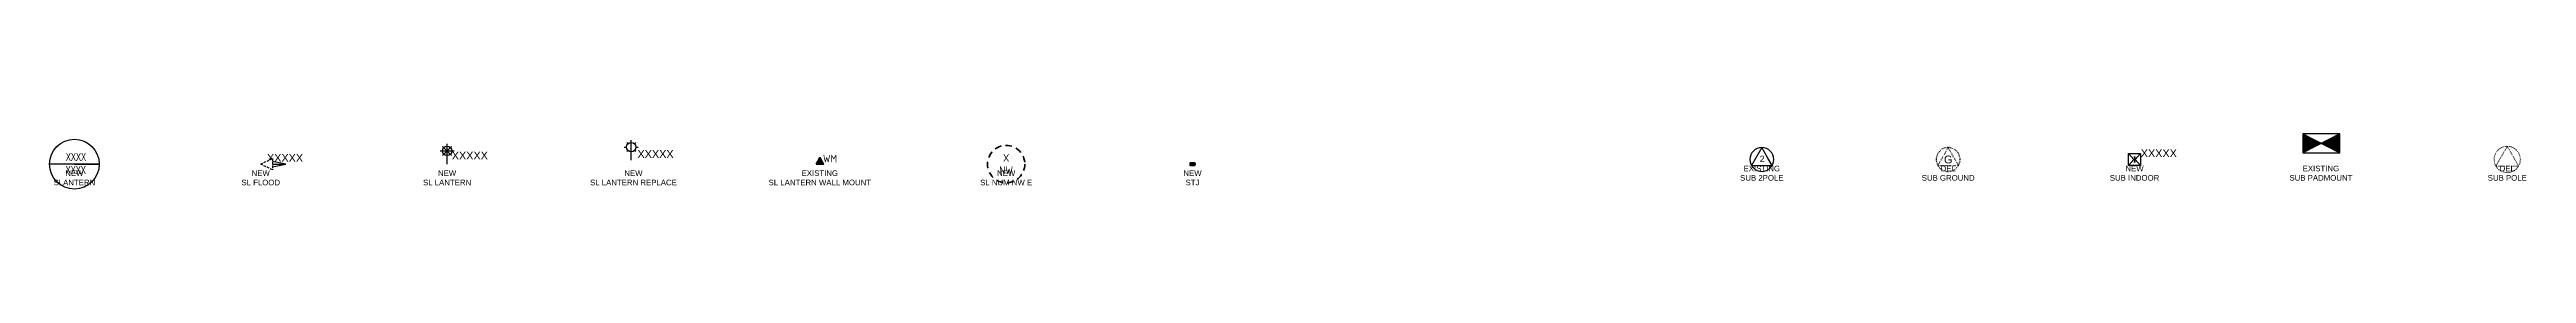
# Model space of a CAD drawing. Header units: metres. Extents: x -282 to 3977, y 160 to 949.
# Drawn here: x -233 to 564, y 279 to 296 of the extents above; entities that cross this region are included whole.
import ezdxf
from ezdxf.enums import TextEntityAlignment as Align

# ---------------------------------------------------------------- set-up
doc = ezdxf.new("R2010")
doc.units = ezdxf.units.M
for name, pattern in [('Dash', [5, 3, -2]), ('DASHED', [0.75, 0.5, -0.25]), ('DOT', [0.25, 0, -0.25])]:
    doc.linetypes.add(name, pattern=pattern)
doc.layers.get('0').update_dxf_attribs({"color": 6})
for name, color, linetype in [('Equip_SP_SL_EXT', 7, 'Continuous'), ('Equip_SP_SL_NEW', 2, 'Continuous'), ('Sub_SP_TR_HV_LV_SL_LS_EXT', 7, 'Continuous'), ('Sub_SP_TR_HV_LV_SL_LS_NEW', 2, 'Continuous')]:
    doc.layers.add(name, color=color, linetype=linetype)
doc.styles.add('iecARIAL', font='ARIAL.TTF')
doc.styles.add('IESYMBOL1', font='isocp.shx')
doc.styles.get("Standard").update_dxf_attribs({"font": 'ARIAL.TTF'})

# ---------------------------------------------------------------- blocks, each defined once
blk = doc.blocks.new('SUB_2POLE_EXT')
blk.add_lwpolyline([(-3.83, 0, 1), (3.83, 0, 1)], format="xyb", close=True)
blk.add_lwpolyline([(1.94, 0.47), (0, 3.83), (-3.32, -1.92), (3.32, -1.92)], close=True)
blk.add_text('2', height=2.01).set_placement((-0.66, -0.79))
for tag, height, flags, p in [('STREET_CODE', 0.2, 9, (1.5, 0)), ('ASSET_NUM', 2.5, 8, (2, 2)), ('CONSTRUCTED_VOLTAGE', 0.2, 9, (1.5, -0.2)), ('OPERATING_VOLTAGE', 0.2, 9, (1.5, -0.6)), ('ORIENTATION', 0.2, 9, (1.5, -0.8)), ('OWNED_BY', 0.2, 9, (1.5, -1)), ('OPERATED_BY', 0.2, 9, (1.5, -1.2)), ('SECONDARY_VOLTAGE', 0.2, 9, (1.5, -1.6)), ('STATE', 0.2, 9, (1.5, -1.8)), ('SUBSTATION_TYPE', 0.2, 9, (1.5, -2)), ('STREETNAME', 0.2, 9, (1.5, -2.8)), ('SUBURB', 0.2, 9, (1.5, -3)), ('Z', 0.2, 1, (1.5, -3.4)), ('NO_PHASES', 0.2, 9, (1.5, -0.4)), ('MAINTAINED_BY', 0.2, 9, (1.5, -1.4)), ('USAGE', 0.2, 9, (1.5, -2.2)), ('LEGEND', 0.2, 9, (1.5, -2.4)), ('LOCATION', 0.2, 9, (1.5, -2.6)), ('NOTES', 0.2, 9, (1.5, -3.2))]:
    blk.add_attdef(tag, text='', height=height, dxfattribs=dict(flags=flags)).set_placement(p, align=Align.MIDDLE_LEFT)
blk = doc.blocks.new('SUB_GROUND_DEL')
at = {"linetype": 'DOT'}
blk.add_lwpolyline([(-3.84, 0, 1), (3.84, 0, 1)], format="xyb", close=True, dxfattribs=at)
blk.add_lwpolyline([(1.94, 0.48), (0, 3.84), (-3.32, -1.91), (3.32, -1.91)], close=True, dxfattribs=at)
blk.add_text('G', height=2.5).set_placement((0, 0), align=Align.MIDDLE_CENTER)
for tag, height, flags, p in [('STREET_CODE', 0.2, 9, (1.5, 0)), ('ASSET_NUM', 2.5, 8, (2, 2)), ('OPERATED_BY', 0.2, 9, (1.5, -0.2)), ('Z', 0.2, 1, (1.5, -0.6)), ('MAINTAINED_BY', 0.2, 9, (1.5, -0.4))]:
    blk.add_attdef(tag, text='', height=height, dxfattribs=dict(flags=flags)).set_placement(p, align=Align.MIDDLE_LEFT)
blk = doc.blocks.new('SUB_INDOOR_NEW')
for p, q in [((-0.27, 0.81), (0.27, 0.81)), ((0, 0.81), (0, -0.81)), ((-0.27, -0.81), (0.27, -0.81))]:
    blk.add_line(p, q)
blk.add_lwpolyline([(-1.92, 1.92), (1.92, 1.92), (1.92, -1.92), (-1.92, -1.92)], close=True)
for points in [[(-1.92, -1.92), (-0.24, 0), (-1.92, 1.92)], [(1.92, 1.92), (0.24, 0), (1.92, -1.92)]]:
    blk.add_lwpolyline(points)
for tag, height, flags, p in [('STREET_CODE', 0.2, 9, (1.5, 0)), ('ASSET_NUM', 2.5, 8, (2, 2)), ('OPERATING_VOLTAGE', 0.2, 9, (1.5, -0.4)), ('ORIENTATION', 0.2, 9, (1.5, -0.6)), ('OWNED_BY', 0.2, 9, (1.5, -0.8)), ('OPERATED_BY', 0.2, 9, (1.5, -1)), ('CONSTRUCTED_VOLTAGE', 0.2, 9, (1.5, -1.4)), ('SECONDARY_VOLTAGE', 0.2, 9, (1.5, -1.6)), ('STATE', 0.2, 9, (1.5, -1.8)), ('SUBSTATION_TYPE', 0.2, 9, (1.5, -2.2)), ('SUBURB', 0.2, 9, (1.5, -2.8)), ('STREETNAME', 0.2, 9, (1.5, -3)), ('Z', 0.2, 1, (1.5, -3.6)), ('NO_PHASES', 0.2, 9, (1.5, -0.2)), ('MAINTAINED_BY', 0.2, 9, (1.5, -1.2)), ('PARENT', 0.2, 9, (1.5, -2)), ('USAGE', 0.2, 9, (1.5, -2.4)), ('LEGEND', 0.2, 9, (1.5, -2.6)), ('LOCATION', 0.2, 9, (1.5, -3.2)), ('NOTES', 0.2, 9, (1.5, -3.4))]:
    blk.add_attdef(tag, text='', height=height, dxfattribs=dict(flags=flags)).set_placement(p, align=Align.MIDDLE_LEFT)
blk = doc.blocks.new('SUB_POLE_DEL')
at = {"linetype": 'DOT', "lineweight": 5}
blk.add_lwpolyline([(-4.22, 0, 1), (4.22, 0, 1)], format="xyb", close=True, dxfattribs=at)
blk.add_lwpolyline([(-3.66, -2.11), (3.66, -2.11), (0, 4.22)], close=True, dxfattribs=at)
for tag, height, flags, p in [('STREET_CODE', 0.2, 9, (1.5, 0)), ('ASSET_NUM', 2.5, 8, (2, 2)), ('OPERATED_BY', 0.2, 9, (1.5, -0.2)), ('Z', 0.2, 1, (1.5, -0.6)), ('MAINTAINED_BY', 0.2, 9, (1.5, -0.4))]:
    blk.add_attdef(tag, text='', height=height, dxfattribs=dict(flags=flags)).set_placement(p, align=Align.MIDDLE_LEFT)
blk = doc.blocks.new('SUB_PADMOUNT_EXT')
blk.add_hatch(color=256).paths.add_polyline_path([(0, 0), (-6, 3), (-6, -3)])
h = blk.add_hatch(color=256)
h.paths.add_polyline_path([(6, -3), (6, 3), (0, 0)])
h.paths.add_polyline_path([(-0.05, -1.67), (1.18, -1.67), (1.18, -1.37), (-0.05, -1.37)], flags=9)
h.paths.add_polyline_path([(-0.05, -1.36), (2.05, -1.36), (2.05, -1.06), (-0.05, -1.06)], flags=9)
for p, q in [((6, 3), (-6, -3)), ((-6, 3), (6, -3))]:
    blk.add_line(p, q)
blk.add_lwpolyline([(-6, -3), (6, -3), (6, 3), (-6, 3)], close=True)
for tag, height, flags, p in [('STREET_CODE', 0.2, 9, (1.5, 0)), ('ASSET_NUM', 2.5, 9, (2, 2)), ('CONSTRUCTED_VOLTAGE', 0.2, 9, (1.5, -0.2)), ('OPERATING_VOLTAGE', 0.2, 9, (1.5, -0.6)), ('ORIENTATION', 0.2, 9, (1.5, -0.8)), ('OWNED_BY', 0.2, 9, (1.5, -1)), ('OPERATED_BY', 0.2, 9, (1.5, -1.2)), ('SECONDARY_VOLTAGE', 0.2, 9, (1.5, -1.6)), ('STATE', 0.2, 9, (1.5, -1.8)), ('SUBSTATION_TYPE', 0.2, 9, (1.5, -2.2)), ('STREETNAME', 0.2, 9, (1.5, -3)), ('SUBURB', 0.2, 9, (1.5, -3.2)), ('Z', 0.2, 1, (1.5, -3.6)), ('NO_PHASES', 0.2, 9, (1.5, -0.4)), ('MAINTAINED_BY', 0.2, 9, (1.5, -1.4)), ('PARENT', 0.2, 9, (1.5, -2)), ('USAGE', 0.2, 9, (1.5, -2.4)), ('LEGEND', 0.2, 9, (1.5, -2.6)), ('LOCATION', 0.2, 9, (1.5, -2.8)), ('NOTES', 0.2, 9, (1.5, -3.4))]:
    blk.add_attdef(tag, text='', height=height, dxfattribs=dict(flags=flags)).set_placement(p, align=Align.MIDDLE_LEFT)
blk = doc.blocks.new('SLANTERN_NUM')
for p, q in [((8, 0), (-8, 0)), ((0, 0), (8, 0))]:
    blk.add_line(p, q)
blk.add_circle((0, 0), 8)
at = {"width": 0.7}
for tag, p in [('SNUMBER', (0.51, 1.05)), ('CNUMBER', (0.44, -3.15))]:
    blk.add_attdef(tag, text='', height=2.5, dxfattribs=at).set_placement(p, align=Align.CENTER)
at = {"flags": 1}
blk.add_attdef('Z', (0, 0), '', height=0.2, dxfattribs=at)
blk = doc.blocks.new('SL_FLOOD_DEL')
at = {"linetype": 'DASHED', "ltscale": 1.5}
for p, q in [((0, 0), (3.75, 1.81)), ((3.75, -1.81), (0, 0)), ((3.75, 1.81), (3.75, -1.81))]:
    blk.add_line(p, q, dxfattribs=at)
blk.add_line((3.75, 0), (8.09, 0))
blk.add_lwpolyline([(3.75, -0.83), (8.09, 0), (3.75, 0.83)])
for tag, height, flags, p in [('CONSTRUCTED_VOLTAGE', 0.2, 9, (1.5, 0)), ('ASSET_NUM', 2.5, 8, (2, 2)), ('CONTROL_TYPE', 0.2, 9, (1.5, -0.2)), ('OPERATED_BY', 0.2, 9, (1.5, -1)), ('SUBURB', 0.2, 9, (1.5, -1.4)), ('STREETNAME', 0.2, 9, (1.5, -1.6)), ('CREPLACE', 0.2, 9, (1.5, -7.4)), ('CREMOVE', 0.2, 9, (1.5, -7.6)), ('CNUMBER', 0.2, 9, (1.5, -7.8)), ('CNEW', 0.2, 9, (1.5, -8)), ('LANTERN_PURPOSE', 0.2, 9, (1.5, -0.4)), ('LANTERN_TYPE', 0.2, 9, (1.5, -0.6)), ('NO_PHASES', 0.2, 9, (1.5, -0.8)), ('MAINTAINED_BY', 0.2, 9, (1.5, -1.2)), ('NOTES', 0.2, 9, (1.5, -1.8)), ('LOCATION', 0.2, 9, (1.5, -2)), ('LEGEND', 0.2, 9, (1.5, -2.2)), ('LTYPEVOCAB', 0.2, 9, (1.5, -2.4)), ('LTYPE', 0.2, 9, (1.5, -2.6)), ('LREPLACE', 0.2, 9, (1.5, -2.8)), ('LREMOVE', 0.2, 9, (1.5, -3)), ('LRATECODE', 0.2, 9, (1.5, -3.2)), ('LOUTREACHVOCAB', 0.2, 9, (1.5, -3.4)), ('LOUTREACH', 0.2, 9, (1.5, -3.6)), ('LNUMBER', 0.2, 9, (1.5, -3.8)), ('LANTNUMBER', 0.2, 9, (1.5, -4)), ('LNEW', 0.2, 9, (1.5, -4.2)), ('LMASTVOCAB', 0.2, 9, (1.5, -4.4)), ('LMAST', 0.2, 9, (1.5, -4.6)), ('LLAMPVOCAB', 0.2, 9, (1.5, -4.8)), ('LLAMP', 0.2, 9, (1.5, -5)), ('LEXIST', 0.2, 9, (1.5, -5.2)), ('LCHARGE3PERCENT', 0.2, 9, (1.5, -5.4)), ('LCHARGE3', 0.2, 9, (1.5, -5.6)), ('LCHARGE2PERCENT', 0.2, 9, (1.5, -5.8)), ('LCHARGE2', 0.2, 9, (1.5, -6)), ('LCHARGE1PERCENT', 0.2, 9, (1.5, -6.2)), ('LCHARGE1', 0.2, 9, (1.5, -6.4)), ('LCATEGORY', 0.2, 9, (1.5, -6.6)), ('LBRACKETVOCAB', 0.2, 9, (1.5, -6.8)), ('LBRACKET', 0.2, 9, (1.5, -7)), ('LKINGHEIGHT', 0.2, 9, (1.5, -7.2)), ('CEXIST', 0.2, 9, (1.5, -8.2)), ('STATE', 0.2, 9, (1.5, -8.6)), ('OWNED_BY', 0.2, 9, (1.5, -8.8)), ('ORIENTATION', 0.2, 9, (1.5, -9)), ('OPERATING_VOLTAGE', 0.2, 9, (1.5, -9.2)), ('Z', 0.2, 1, (1.5, -9.4)), ('USAGE', 0.2, 9, (1.5, -8.4))]:
    blk.add_attdef(tag, text='', height=height, dxfattribs=dict(flags=flags)).set_placement(p, align=Align.MIDDLE_LEFT)
blk = doc.blocks.new('*U433')
for p, q in [((-2.25, 4.22), (2.25, 4.22)), ((1.46, 2.76), (-1.46, 5.68)), ((-1.46, 2.76), (1.46, 5.68)), ((0, 1.97), (0, 6.47)), ((0, 0), (0, 2.72)), ((0, 0), (0, 0))]:
    blk.add_line(p, q)
blk.add_circle((0, 4.22), 1.5)
for tag, p, height, flags in [('CONSTRUCTED_VOLTAGE', (0, -0.2), 0.2, 9), ('CONTROL_TYPE', (0, -0.4), 0.2, 9), ('OPERATING_VOLTAGE', (0, -1.2), 0.2, 9), ('ORIENTATION', (0, -1.4), 0.2, 9), ('OWNED_BY', (0, -1.6), 0.2, 9), ('STATE', (0, -1.8), 0.2, 9), ('CEXIST', (0, -2.2), 0.2, 9), ('CNEW', (0, -2.4), 0.2, 9), ('CNUMBER', (0, -2.6), 0.2, 9), ('CREMOVE', (0, -2.8), 0.2, 9), ('CREPLACE', (0, -3), 0.2, 9), ('LANTERN_PURPOSE', (0, -0.6), 0.2, 9), ('LANTERN_TYPE', (0, -0.8), 0.2, 9), ('NO_PHASES', (0, -1), 0.2, 9), ('USAGE', (0, -2), 0.2, 9), ('LKINGHEIGHT', (0, -3.2), 0.2, 9), ('LBRACKET', (0, -3.4), 0.2, 9), ('LBRACKETVOCAB', (0, -3.6), 0.2, 9), ('LCATEGORY', (0, -3.8), 0.2, 9), ('LCHARGE1', (0, -4), 0.2, 9), ('LCHARGE1PERCENT', (0, -4.2), 0.2, 9), ('LCHARGE2', (0, -4.4), 0.2, 9), ('LCHARGE2PERCENT', (0, -4.6), 0.2, 9), ('LCHARGE3', (0, -4.8), 0.2, 9), ('LCHARGE3PERCENT', (0, -5), 0.2, 9), ('LEXIST', (0, -5.2), 0.2, 9), ('LLAMP', (0, -5.4), 0.2, 9), ('LLAMPVOCAB', (0, -5.6), 0.2, 9), ('LMAST', (0, -5.8), 0.2, 9), ('LMASTVOCAB', (0, -6), 0.2, 9), ('LNEW', (0, -6.2), 0.2, 9), ('LANTNUMBER', (0, -6.4), 0.2, 9), ('LOUTREACH', (0, -6.8), 0.2, 9), ('LOUTREACHVOCAB', (0, -7), 0.2, 9), ('LRATECODE', (0, -7.2), 0.2, 9), ('LREMOVE', (0, -7.4), 0.2, 9), ('LREPLACE', (0, -7.6), 0.2, 9), ('LTYPE', (0, -7.8), 0.2, 9), ('LTYPEVOCAB', (0, -8), 0.2, 9), ('LNUMBER', (1.2, -2.8), 2.5, 8), ('STREETNAME', (0, -8.8), 0.2, 9), ('SUBURB', (0, -9), 0.2, 1), ('LEGEND', (0, -8.2), 0.2, 9), ('LOCATION', (0, -8.4), 0.2, 9), ('NOTES', (0, -8.6), 0.2, 9)]:
    blk.add_attdef(tag, p, '', height=height, dxfattribs=dict(flags=flags))
at = {"style": 'iecARIAL', "flags": 8}
blk.add_attdef('ASSET_NUM', (1.5, 1.5), '', height=2.5, dxfattribs=at)
blk = doc.blocks.new('SL_LANTERN_WALL_MOUNT_EXT')
at = {"lineweight": 40}
blk.add_hatch(color=256, dxfattribs=at).paths.add_polyline_path([(0.02, 2.09), (-1.2, 0), (1.2, 0)])
blk.add_lwpolyline([(-1.2, 0), (1.2, 0), (0.02, 2.09)], close=True, dxfattribs=at)
at = {"lineweight": 40, "style": 'IESYMBOL1'}
blk.add_text('WM', height=2.4, dxfattribs=at).set_placement((1.03, 1.79), align=Align.MIDDLE_LEFT)
blk = doc.blocks.new('SL_NUM_NW_EXIST')
at = {"linetype": 'Dash', "lineweight": 40, "ltscale": 0.7}
blk.add_circle((0, 0), 6, dxfattribs=at)
at = {"lineweight": 40, "style": 'IESYMBOL1'}
blk.add_text('NW', height=2.5, dxfattribs=at).set_placement((0, -0.72), align=Align.TOP_CENTER)
at = {"lineweight": 40, "style": 'IESYMBOL1', "flags": 4}
blk.add_attdef('SL18', text='', height=2.5, dxfattribs=at).set_placement((0, 0), align=Align.BOTTOM_CENTER)
at = {"lineweight": 40, "flags": 1}
blk.add_attdef('Z', (0, 0), '', height=0.2, dxfattribs=at)
blk = doc.blocks.new('STJ_SL_NEW')
h = blk.add_hatch(color=256)
edge = h.paths.add_edge_path()
edge.add_line((-0.91, 0.13), (-0.91, -0.13))
edge.add_arc((-0.59, -0.13), 0.32, 179.99996, 270.00004)
edge.add_line((-0.59, -0.45), (0.59, -0.45))
edge.add_arc((0.59, -0.13), 0.32, 269.99996, 360.00004)
edge.add_line((0.91, -0.13), (0.91, 0.13))
edge.add_arc((0.59, 0.13), 0.32, 359.99996, 450.00004)
edge.add_line((0.59, 0.45), (-0.59, 0.45))
edge.add_arc((-0.59, 0.13), 0.32, 89.99996, 180.00004)
blk.add_lwpolyline([(-0.91, 0.13), (-0.91, -0.13, 0.414214), (-0.59, -0.45), (0.59, -0.45, 0.414214), (0.91, -0.13), (0.91, 0.13, 0.414214), (0.59, 0.45), (-0.59, 0.45, 0.414214)], format="xyb", close=True)
for tag, p, flags in [('CONNECTOR_TYPE', (0, 0), 9), ('Z', (0, 0), 1), ('CONSTRUCTED_VOLTAGE', (0, -0.2), 9), ('OPERATING_VOLTAGE', (0, -0.6), 9), ('ORIENTATION', (0, -0.8), 9), ('OWNED_BY', (0, -1), 9), ('STATE', (0, -1.62), 9), ('NO_PHASES', (0, -0.4), 9), ('USAGE', (0, -1.82), 9), ('LEGEND', (0, -2.02), 9), ('NOTES', (0, -2.22), 9)]:
    blk.add_attdef(tag, p, '', height=0.2, dxfattribs=dict(flags=flags))
at = {"flags": 9}
for tag, p in [('OPERATED_BY', (0, -1.11)), ('MAINTAINED_BY', (0, -1.31))]:
    blk.add_attdef(tag, text='', height=0.2, dxfattribs=at).set_placement(p, align=Align.MIDDLE_LEFT)
blk = doc.blocks.new('SL_LANTERN_REPLACE_NEW')
for tag, flags, p in [('CEXIST', 9, (1.5, -2.6)), ('CNEW', 9, (1.5, -2.8)), ('CNUMBER', 9, (1.5, -3)), ('CREMOVE', 9, (1.5, -3.2)), ('CREPLACE', 9, (1.5, -3.4)), ('USAGE', 9, (1.5, -2.4)), ('LKINGHEIGHT', 9, (1.5, -3.6)), ('LBRACKET', 9, (1.5, -3.8)), ('LBRACKETVOCAB', 9, (1.5, -4)), ('LCATEGORY', 9, (1.5, -4.2)), ('LCHARGE1', 9, (1.5, -4.4)), ('LCHARGE1PERCENT', 9, (1.5, -4.6)), ('LCHARGE2', 9, (1.5, -4.8)), ('LCHARGE2PERCENT', 9, (1.5, -5)), ('LCHARGE3', 9, (1.5, -5.2)), ('LCHARGE3PERCENT', 9, (1.5, -5.4)), ('LEXIST', 9, (1.5, -5.6)), ('LLAMP', 9, (1.5, -5.8)), ('LLAMPVOCAB', 9, (1.5, -6)), ('LMAST', 9, (1.5, -6.2)), ('LMASTVOCAB', 9, (1.5, -6.4)), ('LNEW', 9, (1.5, -6.6)), ('LANTNUMBER', 9, (1.5, -6.8)), ('LNUMBER', 9, (1.5, -7)), ('LOUTREACH', 9, (1.5, -7.2)), ('LOUTREACHVOCAB', 9, (1.5, -7.4)), ('LRATECODE', 9, (1.5, -7.6)), ('LREMOVE', 9, (1.5, -7.8)), ('LREPLACE', 9, (1.5, -8)), ('SUBURB', 9, (1.5, -12.6)), ('STREETNAME', 9, (1.5, -12.8)), ('Z', 1, (1.5, -13.4)), ('LTYPE', 9, (1.5, -8.2)), ('LTYPEVOCAB', 9, (1.5, -8.4)), ('LEGEND', 9, (1.5, -8.6)), ('NEW_LKINGHEIGHT', 9, (1.5, -8.8)), ('NEW_LBRACKET', 9, (1.5, -9)), ('NEW_LBRACKETVOCAB', 9, (1.5, -9.2)), ('NEW_LCATEGORY', 9, (1.5, -9.4)), ('NEW_LCHARGE1', 9, (1.5, -9.6)), ('NEW_LCHARGE1PERCENT', 9, (1.5, -9.8)), ('NEW_LCHARGE2', 9, (1.5, -10)), ('NEW_LCHARGE2PERCENT', 9, (1.5, -10.2)), ('NEW_LCHARGE3', 9, (1.5, -10.4)), ('NEW_LCHARGE3PERCENT', 9, (1.5, -10.6)), ('NEW_LLAMP', 9, (1.5, -10.8)), ('NEW_LLAMPVOCAB', 9, (1.5, -11)), ('NEW_LMAST', 9, (1.5, -11.2)), ('NEW_LMASTVOCAB', 9, (1.5, -11.4)), ('NEW_LOUTREACH', 9, (1.5, -11.6)), ('NEW_LOUTREACHVOCAB', 9, (1.5, -11.8)), ('NEW_LRATECODE', 9, (1.5, -12)), ('NEW_LTYPE', 9, (1.5, -12.2)), ('NEW_LTYPEVOCAB', 9, (1.5, -12.4)), ('LOCATION', 9, (1.5, -13)), ('NOTES', 9, (1.5, -13.2))]:
    blk.add_attdef(tag, text='', height=0.2, dxfattribs=dict(flags=flags)).set_placement(p, align=Align.MIDDLE_LEFT)
blk.add_wipeout([(0, 6.47), (1.46, 5.68), (2.25, 4.22), (1.46, 2.76), (0, 1.86), (-1.46, 2.76), (-2.25, 4.22), (-1.46, 5.68)])
for p, q in [((-2.25, 4.22), (-1.5, 4.22)), ((-1.46, 5.68), (-1.06, 5.28)), ((-1.46, 2.76), (-1.06, 3.16)), ((0, 2.72), (0, 6.47)), ((0, 0), (0, 2.72)), ((0, 0), (0, 0)), ((1.46, 5.68), (1.06, 5.28)), ((1.46, 2.76), (1.06, 3.16)), ((1.5, 4.22), (2.25, 4.22))]:
    blk.add_line(p, q)
blk.add_circle((0, 4.22), 1.5)
for tag, height, flags, p in [('STREET_CODE', 0.2, 9, (1.5, 0)), ('ASSET_NUM', 2.5, 8, (2, 2)), ('CONSTRUCTED_VOLTAGE', 0.2, 9, (1.5, -0.2)), ('CONTROL_TYPE', 0.2, 9, (1.5, -0.4)), ('OPERATING_VOLTAGE', 0.2, 9, (1.5, -1.2)), ('ORIENTATION', 0.2, 9, (1.5, -1.4)), ('OWNED_BY', 0.2, 9, (1.5, -1.6)), ('OPERATED_BY', 0.2, 9, (1.5, -1.8)), ('STATE', 0.2, 9, (1.5, -2.2)), ('LANTERN_PURPOSE', 0.2, 9, (1.5, -0.6)), ('LANTERN_TYPE', 0.2, 9, (1.5, -0.8)), ('NO_PHASES', 0.2, 9, (1.5, -1)), ('MAINTAINED_BY', 0.2, 9, (1.5, -2))]:
    blk.add_attdef(tag, text='', height=height, dxfattribs=dict(flags=flags)).set_placement(p, align=Align.MIDDLE_LEFT)

msp = doc.modelspace()

# ---------------------------------------------------------------- block references
at = {"layer": 'Equip_SP_SL_EXT'}
msp.add_blockref('SL_LANTERN_WALL_MOUNT_EXT', (14.69, 286.82), dxfattribs=at)
at = {"layer": 'Equip_SP_SL_NEW'}
msp.add_blockref('SLANTERN_NUM', (-225.31, 286.82), dxfattribs=at).add_auto_attribs({'SNUMBER': 'XXXX', 'CNUMBER': 'XXXX'})
ref = msp.add_blockref('SL_FLOOD_DEL', (-165.31, 286.82), dxfattribs=at)
ref.add_attrib('ASSET_NUM', 'XXXXX', dxfattribs={"layer": '0', "height": 2.5}).set_placement((-163.31, 288.82), align=Align.MIDDLE_LEFT)
ref = msp.add_blockref('*U433', (-105.31, 286.82), dxfattribs=at)
ref.add_attrib('ASSET_NUM', 'XXXXX', (-103.81, 288.32), dxfattribs={"layer": '0', "height": 2.5, "style": 'iecARIAL'})
ref = msp.add_blockref('SL_NUM_NW_EXIST', (74.69, 286.82), dxfattribs=at)
ref.add_attrib('SL18', 'X', dxfattribs={"layer": '0', "height": 2.5, "style": 'IESYMBOL1'}).set_placement((74.69, 286.82), align=Align.BOTTOM_CENTER)
msp.add_blockref('STJ_SL_NEW', (134.69, 286.82), dxfattribs=at)
at = {"layer": 'Sub_SP_TR_HV_LV_SL_LS_EXT'}
for name, p in [('SUB_PADMOUNT_EXT', (498.13, 293.49)), ('SUB_2POLE_EXT', (317.98, 288.31)), ('SUB_GROUND_DEL', (377.98, 288.31)), ('SUB_POLE_DEL', (557.98, 288.31))]:
    msp.add_blockref(name, p, dxfattribs=at)
at = {"layer": 'Sub_SP_TR_HV_LV_SL_LS_NEW'}
ref = msp.add_blockref('SUB_INDOOR_NEW', (437.98, 288.31), dxfattribs=at)
ref.add_attrib('ASSET_NUM', 'XXXXX', dxfattribs={"layer": '0', "height": 2.5}).set_placement((439.98, 290.31), align=Align.MIDDLE_LEFT)

# ---------------------------------------------------------------- texts
at = {"char_height": 1.8, "width": 40, "attachment_point": 2}
for s, insert in [('NEW\\PSLANTERN', (-225.31, 284.82)), ('NEW\\PSL FLOOD', (-165.31, 284.82)), ('NEW\\PSL LANTERN', (-105.31, 284.82)), ('NEW\\PSL LANTERN REPLACE', (-45.31, 284.82)), ('EXISTING\\PSL LANTERN WALL MOUNT', (14.69, 284.82)), ('NEW\\PSL NUM NW E', (74.69, 284.82)), ('NEW\\PSTJ', (134.69, 284.82)), ('EXISTING\\PSUB 2POLE', (317.98, 286.31)), ('DEL\\PSUB GROUND', (377.98, 286.31)), ('NEW\\PSUB INDOOR', (437.98, 286.31)), ('EXISTING\\PSUB PADMOUNT', (497.98, 286.31)), ('DEL\\PSUB POLE', (557.98, 286.31))]:
    msp.add_mtext(s, dxfattribs=dict(at, insert=insert))

# ---------------------------------------------------------------- next in the draw order: block references
at = {"layer": 'Equip_SP_SL_NEW'}
msp.add_blockref('SL_LANTERN_REPLACE_NEW', (-46.02, 288.06), dxfattribs=at).add_auto_attribs({'ASSET_NUM': 'XXXXX'})

doc.saveas('drawing.dxf')
